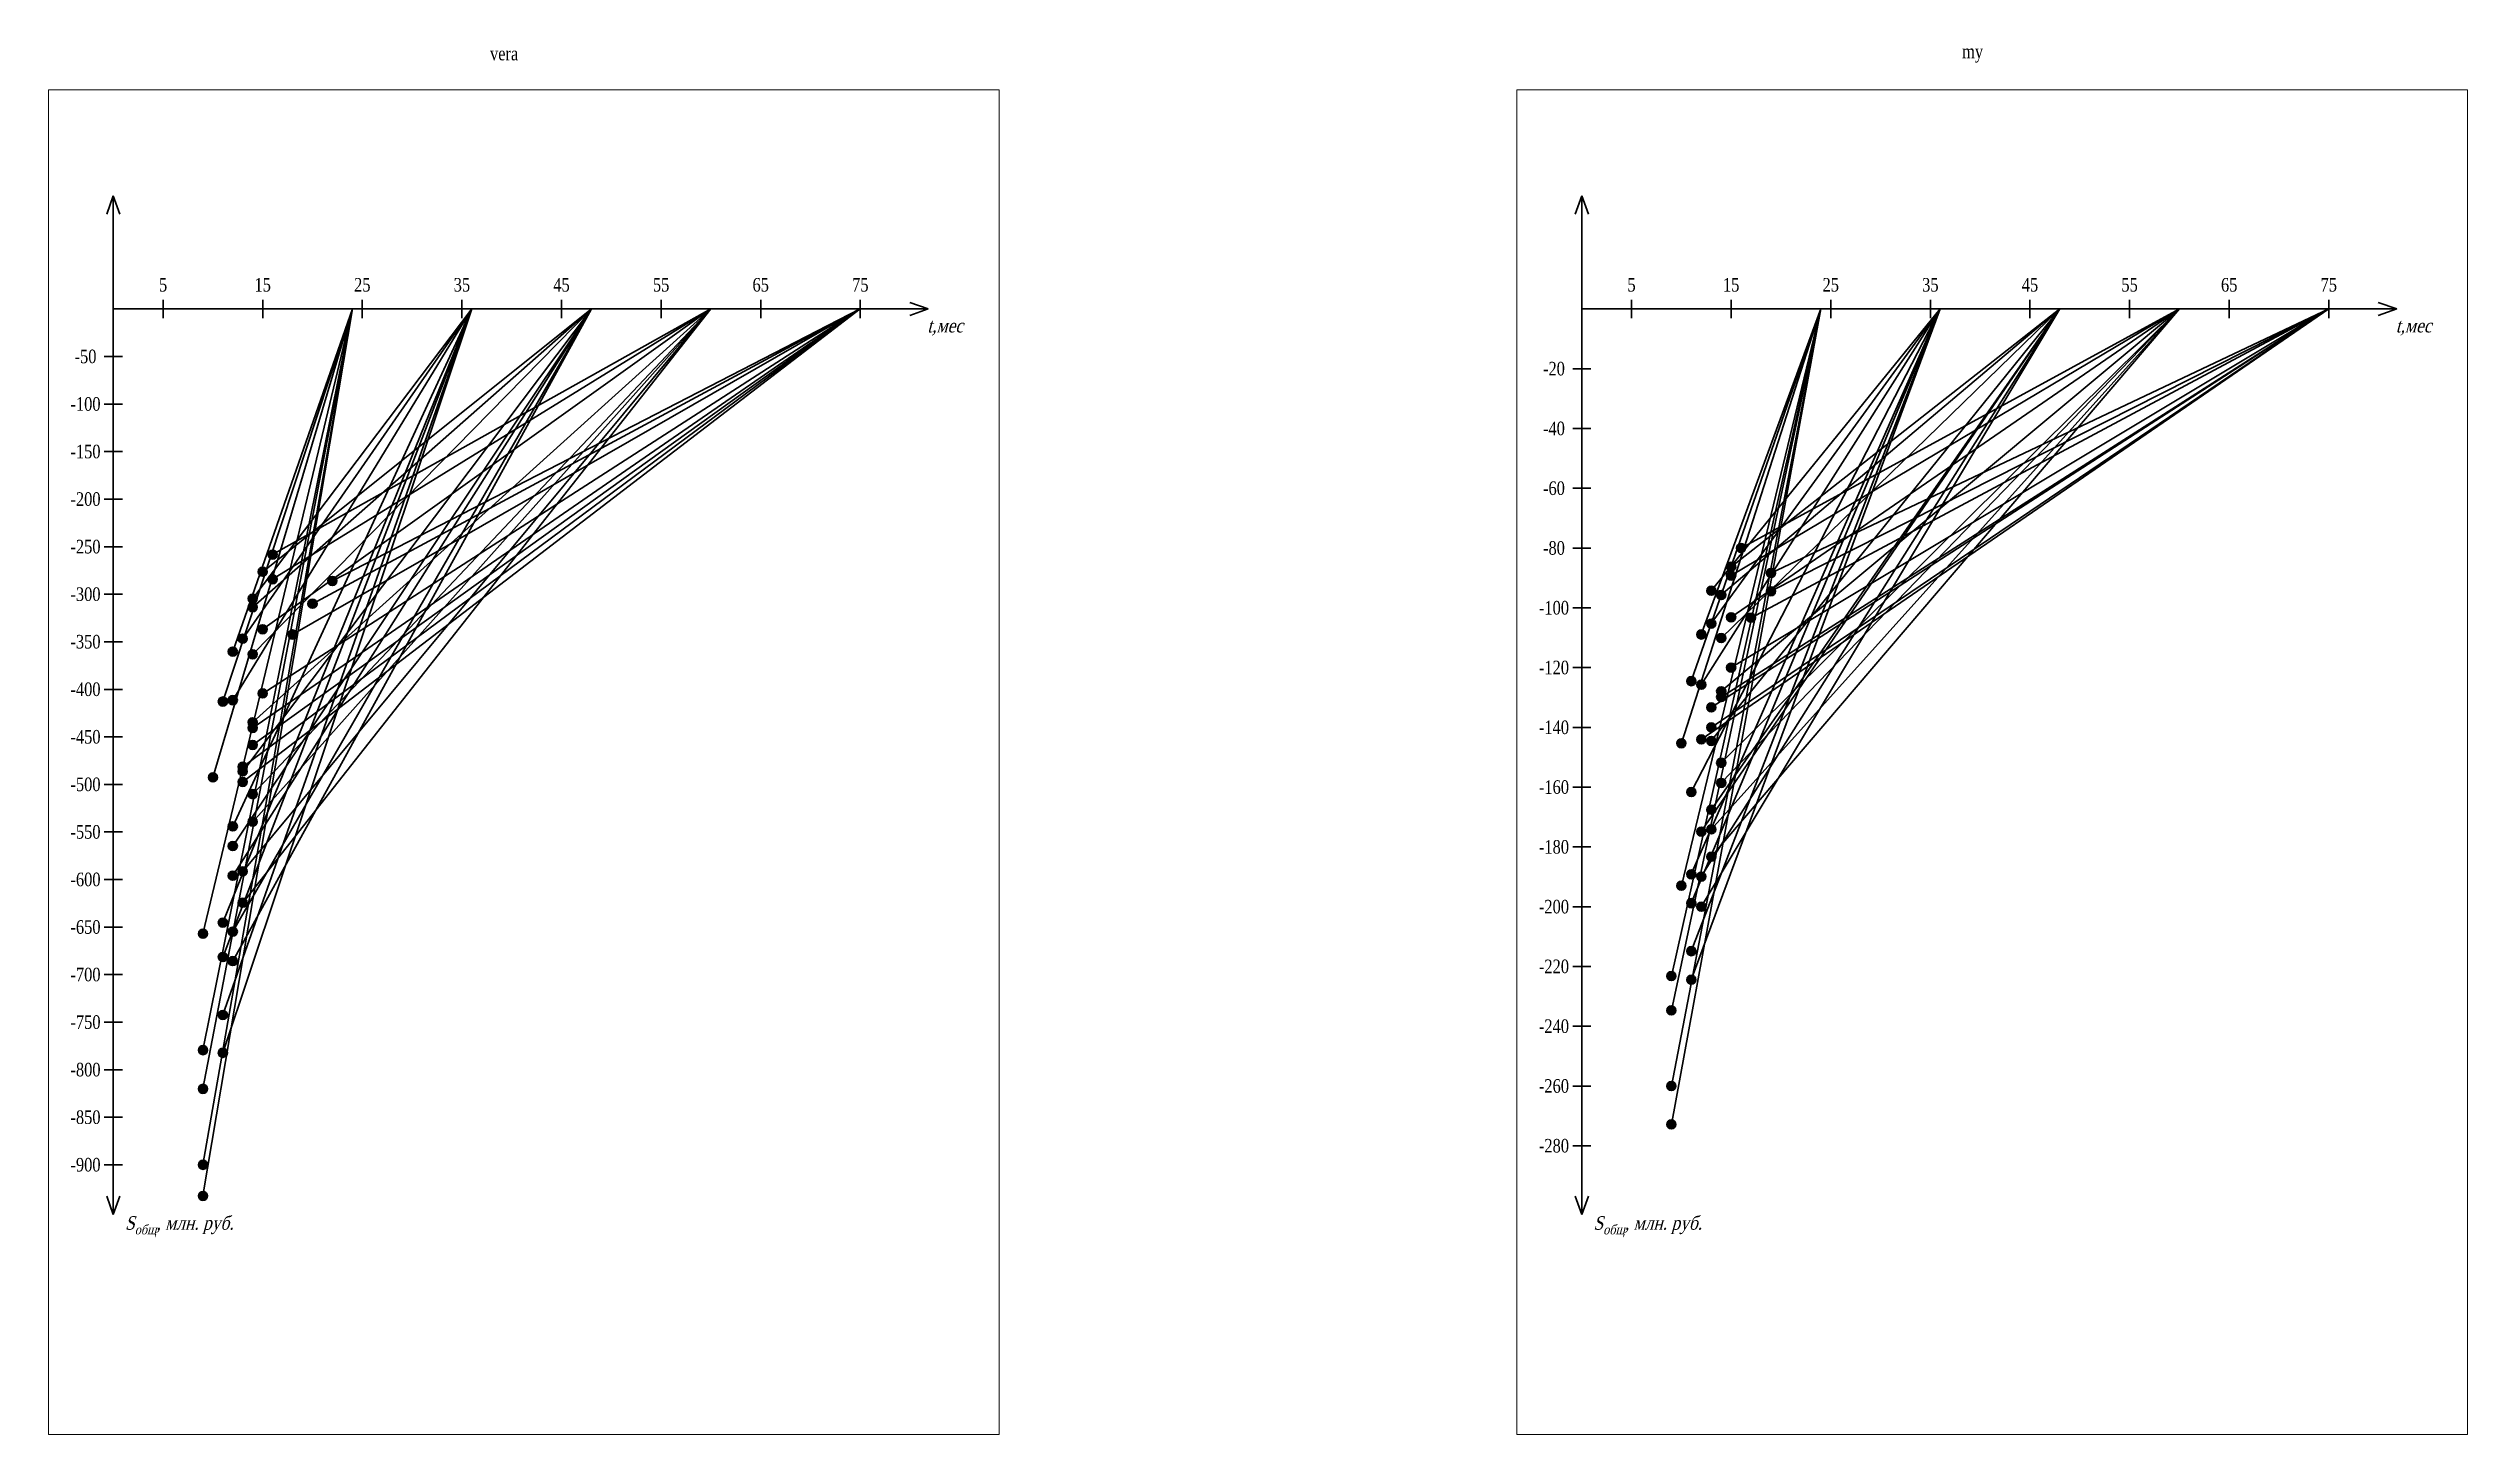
# Model space of a CAD drawing. Header units: millimetres. Extents: x -180 to 58926, y -10791 to 13515.
# Drawn here: x 12176 to 17520, y 3384 to 6445 of the extents above; entities that cross this region are included whole.
import ezdxf

# ---------------------------------------------------------------- set-up
doc = ezdxf.new("R2010")
doc.units = ezdxf.units.MM
for name, color, linetype, lineweight in [('basic', 95, 'Continuous', 30), ('text', 13, 'Continuous', 20), ('thin', 153, 'Continuous', 18)]:
    doc.layers.add(name, color=color, linetype=linetype, lineweight=lineweight)
doc.styles.add('GOST-2.304_Type-B_shrink', font='', dxfattribs={"width": 0.8})
doc.styles.add('Structures', font='isocpeur.ttf', dxfattribs={"width": 0.85, "oblique": 15})
doc.styles.get('GOST-2.304_Type-B_shrink').set_extended_font_data('GOST Common')

msp = doc.modelspace()

# ---------------------------------------------------------------- texts
at = {"layer": 'text', "char_height": 30, "attachment_point": 5, "style": 'GOST-2.304_Type-B_shrink'}
for s, insert in [('{\\fTimes New Roman|b0|i0|c0|p18;vera}', (13182.736, 6433.343)), ('{\\fTimes New Roman|b0|i0|c0|p18;my}', (16426.153, 6433.343)), ('{\\fTimes New Roman|b0|i0|c204|p18;5}', (12429.464, 5922.653)), ('{\\fTimes New Roman|b0|i0|c204|p18;15}', (12649.464, 5922.653)), ('{\\fTimes New Roman|b0|i0|c204|p18;25}', (12869.464, 5922.653)), ('{\\fTimes New Roman|b0|i0|c204|p18;35}', (13089.464, 5922.653)), ('{\\fTimes New Roman|b0|i0|c204|p18;45}', (13309.464, 5922.653)), ('{\\fTimes New Roman|b0|i0|c204|p18;55}', (13529.464, 5922.653)), ('{\\fTimes New Roman|b0|i0|c204|p18;65}', (13749.464, 5922.653)), ('{\\fTimes New Roman|b0|i0|c204|p18;75}', (13969.464, 5922.653)), ('{\\fTimes New Roman|b0|i0|c204|p18;5}', (15672.881, 5922.653)), ('{\\fTimes New Roman|b0|i0|c204|p18;15}', (15892.881, 5922.653)), ('{\\fTimes New Roman|b0|i0|c204|p18;25}', (16112.881, 5922.653)), ('{\\fTimes New Roman|b0|i0|c204|p18;35}', (16332.881, 5922.653)), ('{\\fTimes New Roman|b0|i0|c204|p18;45}', (16552.881, 5922.653)), ('{\\fTimes New Roman|b0|i0|c204|p18;55}', (16772.881, 5922.653)), ('{\\fTimes New Roman|b0|i0|c204|p18;65}', (16992.881, 5922.653)), ('{\\fTimes New Roman|b0|i0|c204|p18;75}', (17212.881, 5922.653)), ('{\\fTimes New Roman|b0|i0|c204|p18;-\\fTimes New Roman|b0|i0|c0|p18;5\\fTimes New Roman|b0|i0|c204|p18;0}', (12258.104, 5764.447)), ('{\\fTimes New Roman|b0|i0|c204|p18;-\\fTimes New Roman|b0|i0|c0|p18;2\\fTimes New Roman|b0|i0|c204|p18;0}', (15501.521, 5737.447)), ('{\\fTimes New Roman|b0|i0|c204|p18;-\\fTimes New Roman|b0|i0|c0|p18;10\\fTimes New Roman|b0|i0|c204|p18;0}', (12258.104, 5659.447)), ('{\\fTimes New Roman|b0|i0|c204|p18;-\\fTimes New Roman|b0|i0|c0|p18;4\\fTimes New Roman|b0|i0|c204|p18;0}', (15501.521, 5605.447)), ('{\\fTimes New Roman|b0|i0|c204|p18;-\\fTimes New Roman|b0|i0|c0|p18;15\\fTimes New Roman|b0|i0|c204|p18;0}', (12258.104, 5554.447)), ('{\\fTimes New Roman|b0|i0|c204|p18;-\\fTimes New Roman|b0|i0|c0|p18;20\\fTimes New Roman|b0|i0|c204|p18;0}', (12258.104, 5449.447)), ('{\\fTimes New Roman|b0|i0|c204|p18;-\\fTimes New Roman|b0|i0|c0|p18;6\\fTimes New Roman|b0|i0|c204|p18;0}', (15501.521, 5473.447)), ('{\\fTimes New Roman|b0|i0|c204|p18;-\\fTimes New Roman|b0|i0|c0|p18;25\\fTimes New Roman|b0|i0|c204|p18;0}', (12258.104, 5344.447)), ('{\\fTimes New Roman|b0|i0|c204|p18;-\\fTimes New Roman|b0|i0|c0|p18;8\\fTimes New Roman|b0|i0|c204|p18;0}', (15501.521, 5341.447)), ('{\\fTimes New Roman|b0|i0|c204|p18;-\\fTimes New Roman|b0|i0|c0|p18;30\\fTimes New Roman|b0|i0|c204|p18;0}', (12258.104, 5239.447)), ('{\\fTimes New Roman|b0|i0|c204|p18;-\\fTimes New Roman|b0|i0|c0|p18;10\\fTimes New Roman|b0|i0|c204|p18;0}', (15501.521, 5209.447)), ('{\\fTimes New Roman|b0|i0|c204|p18;-\\fTimes New Roman|b0|i0|c0|p18;35\\fTimes New Roman|b0|i0|c204|p18;0}', (12258.104, 5134.447)), ('{\\fTimes New Roman|b0|i0|c204|p18;-\\fTimes New Roman|b0|i0|c0|p18;12\\fTimes New Roman|b0|i0|c204|p18;0}', (15501.521, 5077.447)), ('{\\fTimes New Roman|b0|i0|c204|p18;-\\fTimes New Roman|b0|i0|c0|p18;40\\fTimes New Roman|b0|i0|c204|p18;0}', (12258.104, 5029.447)), ('{\\fTimes New Roman|b0|i0|c204|p18;-\\fTimes New Roman|b0|i0|c0|p18;45\\fTimes New Roman|b0|i0|c204|p18;0}', (12258.104, 4924.447)), ('{\\fTimes New Roman|b0|i0|c204|p18;-\\fTimes New Roman|b0|i0|c0|p18;14\\fTimes New Roman|b0|i0|c204|p18;0}', (15501.521, 4945.447)), ('{\\fTimes New Roman|b0|i0|c204|p18;-\\fTimes New Roman|b0|i0|c0|p18;50\\fTimes New Roman|b0|i0|c204|p18;0}', (12258.104, 4819.447)), ('{\\fTimes New Roman|b0|i0|c204|p18;-\\fTimes New Roman|b0|i0|c0|p18;16\\fTimes New Roman|b0|i0|c204|p18;0}', (15501.521, 4813.447)), ('{\\fTimes New Roman|b0|i0|c204|p18;-\\fTimes New Roman|b0|i0|c0|p18;55\\fTimes New Roman|b0|i0|c204|p18;0}', (12258.104, 4714.447)), ('{\\fTimes New Roman|b0|i0|c204|p18;-\\fTimes New Roman|b0|i0|c0|p18;18\\fTimes New Roman|b0|i0|c204|p18;0}', (15501.521, 4681.447)), ('{\\fTimes New Roman|b0|i0|c204|p18;-\\fTimes New Roman|b0|i0|c0|p18;60\\fTimes New Roman|b0|i0|c204|p18;0}', (12258.104, 4609.447)), ('{\\fTimes New Roman|b0|i0|c204|p18;-\\fTimes New Roman|b0|i0|c0|p18;20\\fTimes New Roman|b0|i0|c204|p18;0}', (15501.521, 4549.447)), ('{\\fTimes New Roman|b0|i0|c204|p18;-\\fTimes New Roman|b0|i0|c0|p18;65\\fTimes New Roman|b0|i0|c204|p18;0}', (12258.104, 4504.447)), ('{\\fTimes New Roman|b0|i0|c204|p18;-\\fTimes New Roman|b0|i0|c0|p18;70\\fTimes New Roman|b0|i0|c204|p18;0}', (12258.104, 4399.447)), ('{\\fTimes New Roman|b0|i0|c204|p18;-\\fTimes New Roman|b0|i0|c0|p18;22\\fTimes New Roman|b0|i0|c204|p18;0}', (15501.521, 4417.447)), ('{\\fTimes New Roman|b0|i0|c204|p18;-\\fTimes New Roman|b0|i0|c0|p18;75\\fTimes New Roman|b0|i0|c204|p18;0}', (12258.104, 4294.447)), ('{\\fTimes New Roman|b0|i0|c204|p18;-\\fTimes New Roman|b0|i0|c0|p18;24\\fTimes New Roman|b0|i0|c204|p18;0}', (15501.521, 4285.447)), ('{\\fTimes New Roman|b0|i0|c204|p18;-\\fTimes New Roman|b0|i0|c0|p18;80\\fTimes New Roman|b0|i0|c204|p18;0}', (12258.104, 4189.447)), ('{\\fTimes New Roman|b0|i0|c204|p18;-\\fTimes New Roman|b0|i0|c0|p18;26\\fTimes New Roman|b0|i0|c204|p18;0}', (15501.521, 4153.447)), ('{\\fTimes New Roman|b0|i0|c204|p18;-\\fTimes New Roman|b0|i0|c0|p18;85\\fTimes New Roman|b0|i0|c204|p18;0}', (12258.104, 4084.447)), ('{\\fTimes New Roman|b0|i0|c204|p18;-\\fTimes New Roman|b0|i0|c0|p18;28\\fTimes New Roman|b0|i0|c204|p18;0}', (15501.521, 4021.447)), ('{\\fTimes New Roman|b0|i0|c204|p18;-\\fTimes New Roman|b0|i0|c0|p18;90\\fTimes New Roman|b0|i0|c204|p18;0}', (12258.104, 3979.447))]:
    msp.add_mtext_dynamic_manual_height_columns(s, width=30, gutter_width=125, heights=[0], dxfattribs=dict(at, insert=insert))
at = {"layer": 'text', "char_height": 30, "attachment_point": 5, "style": 'Structures'}
for s, insert, width in [('{\\fTimes New Roman|b0|i0|c0|p18;t,\\fTimes New Roman|b0|i0|c204|p18;мес}', (14156.848, 5829.112), 118.5502), ('{\\fTimes New Roman|b0|i0|c0|p18;t,\\fTimes New Roman|b0|i0|c204|p18;мес}', (17400.265, 5829.112), 118.5502), ('\\A1;{\\fTimes New Roman|b0|i0|c0|p18;S\\fTimes New Roman|b0|i0|c204|p18;\\H0.7x;\\S^ общ;\\fTimes New Roman|b0|i0|c0|p18;\\H1.42857x;,\\fTimes New Roman|b0|i0|c204|p18; млн. руб.}', (12465.307, 3845.982), 265.29858), ('\\A1;{\\fTimes New Roman|b0|i0|c0|p18;S\\fTimes New Roman|b0|i0|c204|p18;\\H0.7x;\\S^ общ;\\fTimes New Roman|b0|i0|c0|p18;\\H1.42857x;,\\fTimes New Roman|b0|i0|c204|p18; млн. руб.}', (15708.724, 3845.982), 265.29858)]:
    msp.add_mtext(s, dxfattribs=dict(at, insert=insert, width=width))

# ---------------------------------------------------------------- hatches: boundary and pattern name
at = {"layer": 'basic'}
h = msp.add_hatch(color=256, dxfattribs=at)
h.dxf.hatch_style = 1
h.paths.add_polyline_path([(15904.881, 5341.447, 1), (15924.881, 5341.447, 1)])
h = msp.add_hatch(color=256, dxfattribs=at)
h.dxf.hatch_style = 1
h.paths.add_polyline_path([(12639.464, 5289.239, 1), (12659.464, 5289.239, 1)])
h = msp.add_hatch(color=256, dxfattribs=at)
h.dxf.hatch_style = 1
h.paths.add_polyline_path([(12661.464, 5326.949, 1), (12681.464, 5326.949, 1)])
h = msp.add_hatch(color=256, dxfattribs=at)
h.dxf.hatch_style = 1
h.paths.add_polyline_path([(15882.881, 5300.339, 1), (15902.881, 5300.339, 1)])
h = msp.add_hatch(color=256, dxfattribs=at)
h.dxf.hatch_style = 1
h.paths.add_polyline_path([(15882.881, 5280.751, 1), (15902.881, 5280.751, 1)])
h = msp.add_hatch(color=256, dxfattribs=at)
h.dxf.hatch_style = 1
h.paths.add_polyline_path([(15970.881, 5286.339, 1), (15990.881, 5286.339, 1)])
h = msp.add_hatch(color=256, dxfattribs=at)
h.dxf.hatch_style = 1
h.paths.add_polyline_path([(12617.464, 5229.755, 1), (12637.464, 5229.755, 1)])
h = msp.add_hatch(color=256, dxfattribs=at)
h.dxf.hatch_style = 1
h.paths.add_polyline_path([(12661.464, 5272.645, 1), (12681.464, 5272.645, 1)])
h = msp.add_hatch(color=256, dxfattribs=at)
h.dxf.hatch_style = 1
h.paths.add_polyline_path([(12793.464, 5268.765, 1), (12813.464, 5268.765, 1)])
h = msp.add_hatch(color=256, dxfattribs=at)
h.dxf.hatch_style = 1
h.paths.add_polyline_path([(15838.881, 5247.303, 1), (15858.881, 5247.303, 1)])
h = msp.add_hatch(color=256, dxfattribs=at)
h.dxf.hatch_style = 1
h.paths.add_polyline_path([(15860.881, 5237.842, 1), (15880.881, 5237.842, 1)])
h = msp.add_hatch(color=256, dxfattribs=at)
h.dxf.hatch_style = 1
h.paths.add_polyline_path([(15970.881, 5246.092, 1), (15990.881, 5246.092, 1)])
h = msp.add_hatch(color=256, dxfattribs=at)
h.dxf.hatch_style = 1
h.paths.add_polyline_path([(12617.464, 5210.927, 1), (12637.464, 5210.927, 1)])
h = msp.add_hatch(color=256, dxfattribs=at)
h.dxf.hatch_style = 1
h.paths.add_polyline_path([(12749.464, 5218.521, 1), (12769.464, 5218.521, 1)])
h = msp.add_hatch(color=256, dxfattribs=at)
h.dxf.hatch_style = 1
h.paths.add_polyline_path([(15838.881, 5174.565, 1), (15858.881, 5174.565, 1)])
h = msp.add_hatch(color=256, dxfattribs=at)
h.dxf.hatch_style = 1
h.paths.add_polyline_path([(15882.881, 5188.511, 1), (15902.881, 5188.511, 1)])
h = msp.add_hatch(color=256, dxfattribs=at)
h.dxf.hatch_style = 1
h.paths.add_polyline_path([(15926.881, 5187.644, 1), (15946.881, 5187.644, 1)])
h = msp.add_hatch(color=256, dxfattribs=at)
h.dxf.hatch_style = 1
h.paths.add_polyline_path([(12595.464, 5141.305, 1), (12615.464, 5141.305, 1)])
h = msp.add_hatch(color=256, dxfattribs=at)
h.dxf.hatch_style = 1
h.paths.add_polyline_path([(12639.464, 5162.256, 1), (12659.464, 5162.256, 1)])
h = msp.add_hatch(color=256, dxfattribs=at)
h.dxf.hatch_style = 1
h.paths.add_polyline_path([(12705.464, 5150.518, 1), (12725.464, 5150.518, 1)])
h = msp.add_hatch(color=256, dxfattribs=at)
h.dxf.hatch_style = 1
h.paths.add_polyline_path([(15816.881, 5150.582, 1), (15836.881, 5150.582, 1)])
h = msp.add_hatch(color=256, dxfattribs=at)
h.dxf.hatch_style = 1
h.paths.add_polyline_path([(15860.881, 5142.65, 1), (15880.881, 5142.65, 1)])
h = msp.add_hatch(color=256, dxfattribs=at)
h.dxf.hatch_style = 1
h.paths.add_polyline_path([(12573.464, 5112.852, 1), (12593.464, 5112.852, 1)])
h = msp.add_hatch(color=256, dxfattribs=at)
h.dxf.hatch_style = 1
h.paths.add_polyline_path([(12617.464, 5106.831, 1), (12637.464, 5106.831, 1)])
h = msp.add_hatch(color=256, dxfattribs=at)
h.dxf.hatch_style = 1
h.paths.add_polyline_path([(15882.881, 5077.447, 1), (15902.881, 5077.447, 1)])
h = msp.add_hatch(color=256, dxfattribs=at)
h.dxf.hatch_style = 1
h.paths.add_polyline_path([(12639.464, 5020.381, 1), (12659.464, 5020.381, 1)])
h = msp.add_hatch(color=256, dxfattribs=at)
h.dxf.hatch_style = 1
h.paths.add_polyline_path([(15794.881, 5047.545, 1), (15814.881, 5047.545, 1)])
h = msp.add_hatch(color=256, dxfattribs=at)
h.dxf.hatch_style = 1
h.paths.add_polyline_path([(15816.881, 5039.65, 1), (15836.881, 5039.65, 1)])
h = msp.add_hatch(color=256, dxfattribs=at)
h.dxf.hatch_style = 1
h.paths.add_polyline_path([(15860.881, 5025.174, 1), (15880.881, 5025.174, 1)])
h = msp.add_hatch(color=256, dxfattribs=at)
h.dxf.hatch_style = 1
h.paths.add_polyline_path([(12551.464, 5002.556, 1), (12571.464, 5002.556, 1)])
h = msp.add_hatch(color=256, dxfattribs=at)
h.dxf.hatch_style = 1
h.paths.add_polyline_path([(12573.464, 5005.551, 1), (12593.464, 5005.551, 1)])
h = msp.add_hatch(color=256, dxfattribs=at)
h.dxf.hatch_style = 1
h.paths.add_polyline_path([(15838.881, 4989.495, 1), (15858.881, 4989.495, 1)])
h = msp.add_hatch(color=256, dxfattribs=at)
h.dxf.hatch_style = 1
h.paths.add_polyline_path([(15860.881, 5012.369, 1), (15880.881, 5012.369, 1)])
h = msp.add_hatch(color=256, dxfattribs=at)
h.dxf.hatch_style = 1
h.paths.add_polyline_path([(12617.464, 4956.71, 1), (12637.464, 4956.71, 1)])
h = msp.add_hatch(color=256, dxfattribs=at)
h.dxf.hatch_style = 1
h.paths.add_polyline_path([(12617.464, 4944.257, 1), (12637.464, 4944.257, 1)])
h = msp.add_hatch(color=256, dxfattribs=at)
h.dxf.hatch_style = 1
h.paths.add_polyline_path([(12617.464, 4906.619, 1), (12637.464, 4906.619, 1)])
h = msp.add_hatch(color=256, dxfattribs=at)
h.dxf.hatch_style = 1
h.paths.add_polyline_path([(15772.881, 4910.477, 1), (15792.881, 4910.477, 1)])
h = msp.add_hatch(color=256, dxfattribs=at)
h.dxf.hatch_style = 1
h.paths.add_polyline_path([(15816.881, 4918.898, 1), (15836.881, 4918.898, 1)])
h = msp.add_hatch(color=256, dxfattribs=at)
h.dxf.hatch_style = 1
h.paths.add_polyline_path([(15838.881, 4945.447, 1), (15858.881, 4945.447, 1)])
h = msp.add_hatch(color=256, dxfattribs=at)
h.dxf.hatch_style = 1
h.paths.add_polyline_path([(15838.881, 4915.593, 1), (15858.881, 4915.593, 1)])
h = msp.add_hatch(color=256, dxfattribs=at)
h.dxf.hatch_style = 1
h.paths.add_polyline_path([(12595.464, 4858.35, 1), (12615.464, 4858.35, 1)])
h = msp.add_hatch(color=256, dxfattribs=at)
h.dxf.hatch_style = 1
h.paths.add_polyline_path([(15860.881, 4867.183, 1), (15880.881, 4867.183, 1)])
h = msp.add_hatch(color=256, dxfattribs=at)
h.dxf.hatch_style = 1
h.paths.add_polyline_path([(12529.464, 4834.986, 1), (12549.464, 4834.986, 1)])
h = msp.add_hatch(color=256, dxfattribs=at)
h.dxf.hatch_style = 1
h.paths.add_polyline_path([(12595.464, 4848.35, 1), (12615.464, 4848.35, 1)])
h = msp.add_hatch(color=256, dxfattribs=at)
h.dxf.hatch_style = 1
h.paths.add_polyline_path([(12595.464, 4824.972, 1), (12615.464, 4824.972, 1)])
h = msp.add_hatch(color=256, dxfattribs=at)
h.dxf.hatch_style = 1
h.paths.add_polyline_path([(15794.881, 4802.587, 1), (15814.881, 4802.587, 1)])
h = msp.add_hatch(color=256, dxfattribs=at)
h.dxf.hatch_style = 1
h.paths.add_polyline_path([(15860.881, 4822.933, 1), (15880.881, 4822.933, 1)])
h = msp.add_hatch(color=256, dxfattribs=at)
h.dxf.hatch_style = 1
h.paths.add_polyline_path([(12617.464, 4798.028, 1), (12637.464, 4798.028, 1)])
h = msp.add_hatch(color=256, dxfattribs=at)
h.dxf.hatch_style = 1
h.paths.add_polyline_path([(15838.881, 4763.508, 1), (15858.881, 4763.508, 1)])
h = msp.add_hatch(color=256, dxfattribs=at)
h.dxf.hatch_style = 1
h.paths.add_polyline_path([(12573.464, 4726.887, 1), (12593.464, 4726.887, 1)])
h = msp.add_hatch(color=256, dxfattribs=at)
h.dxf.hatch_style = 1
h.paths.add_polyline_path([(12617.464, 4737.1, 1), (12637.464, 4737.1, 1)])
h = msp.add_hatch(color=256, dxfattribs=at)
h.dxf.hatch_style = 1
h.paths.add_polyline_path([(15816.881, 4715.25, 1), (15836.881, 4715.25, 1)])
h = msp.add_hatch(color=256, dxfattribs=at)
h.dxf.hatch_style = 1
h.paths.add_polyline_path([(15838.881, 4720.051, 1), (15858.881, 4720.051, 1)])
h = msp.add_hatch(color=256, dxfattribs=at)
h.dxf.hatch_style = 1
h.paths.add_polyline_path([(12573.464, 4683.386, 1), (12593.464, 4683.386, 1)])
h = msp.add_hatch(color=256, dxfattribs=at)
h.dxf.hatch_style = 1
h.paths.add_polyline_path([(15838.881, 4659.7, 1), (15858.881, 4659.7, 1)])
h = msp.add_hatch(color=256, dxfattribs=at)
h.dxf.hatch_style = 1
h.paths.add_polyline_path([(12573.464, 4617.854, 1), (12593.464, 4617.854, 1)])
h = msp.add_hatch(color=256, dxfattribs=at)
h.dxf.hatch_style = 1
h.paths.add_polyline_path([(12595.464, 4627.37, 1), (12615.464, 4627.37, 1)])
h = msp.add_hatch(color=256, dxfattribs=at)
h.dxf.hatch_style = 1
h.paths.add_polyline_path([(15772.881, 4595.909, 1), (15792.881, 4595.909, 1)])
h = msp.add_hatch(color=256, dxfattribs=at)
h.dxf.hatch_style = 1
h.paths.add_polyline_path([(15794.881, 4620.966, 1), (15814.881, 4620.966, 1)])
h = msp.add_hatch(color=256, dxfattribs=at)
h.dxf.hatch_style = 1
h.paths.add_polyline_path([(15816.881, 4616.054, 1), (15836.881, 4616.054, 1)])
h = msp.add_hatch(color=256, dxfattribs=at)
h.dxf.hatch_style = 1
h.paths.add_polyline_path([(12595.464, 4558.303, 1), (12615.464, 4558.303, 1)])
h = msp.add_hatch(color=256, dxfattribs=at)
h.dxf.hatch_style = 1
h.paths.add_polyline_path([(15794.881, 4557.269, 1), (15814.881, 4557.269, 1)])
h = msp.add_hatch(color=256, dxfattribs=at)
h.dxf.hatch_style = 1
h.paths.add_polyline_path([(15816.881, 4549.447, 1), (15836.881, 4549.447, 1)])
h = msp.add_hatch(color=256, dxfattribs=at)
h.dxf.hatch_style = 1
h.paths.add_polyline_path([(12507.464, 4489.731, 1), (12527.464, 4489.731, 1)])
h = msp.add_hatch(color=256, dxfattribs=at)
h.dxf.hatch_style = 1
h.paths.add_polyline_path([(12551.464, 4514.418, 1), (12571.464, 4514.418, 1)])
h = msp.add_hatch(color=256, dxfattribs=at)
h.dxf.hatch_style = 1
h.paths.add_polyline_path([(12573.464, 4494.6, 1), (12593.464, 4494.6, 1)])
h = msp.add_hatch(color=256, dxfattribs=at)
h.dxf.hatch_style = 1
h.paths.add_polyline_path([(12551.464, 4438.37, 1), (12571.464, 4438.37, 1)])
h = msp.add_hatch(color=256, dxfattribs=at)
h.dxf.hatch_style = 1
h.paths.add_polyline_path([(12573.464, 4429.256, 1), (12593.464, 4429.256, 1)])
h = msp.add_hatch(color=256, dxfattribs=at)
h.dxf.hatch_style = 1
h.paths.add_polyline_path([(15794.881, 4451.296, 1), (15814.881, 4451.296, 1)])
h = msp.add_hatch(color=256, dxfattribs=at)
h.dxf.hatch_style = 1
h.paths.add_polyline_path([(15750.881, 4396.334, 1), (15770.881, 4396.334, 1)])
h = msp.add_hatch(color=256, dxfattribs=at)
h.dxf.hatch_style = 1
h.paths.add_polyline_path([(15794.881, 4388.213, 1), (15814.881, 4388.213, 1)])
h = msp.add_hatch(color=256, dxfattribs=at)
h.dxf.hatch_style = 1
h.paths.add_polyline_path([(15750.881, 4320.471, 1), (15770.881, 4320.471, 1)])
h = msp.add_hatch(color=256, dxfattribs=at)
h.dxf.hatch_style = 1
h.paths.add_polyline_path([(12551.464, 4310.518, 1), (12571.464, 4310.518, 1)])
h = msp.add_hatch(color=256, dxfattribs=at)
h.dxf.hatch_style = 1
h.paths.add_polyline_path([(12507.464, 4232.68, 1), (12527.464, 4232.68, 1)])
h = msp.add_hatch(color=256, dxfattribs=at)
h.dxf.hatch_style = 1
h.paths.add_polyline_path([(12551.464, 4226.818, 1), (12571.464, 4226.818, 1)])
h = msp.add_hatch(color=256, dxfattribs=at)
h.dxf.hatch_style = 1
h.paths.add_polyline_path([(12507.464, 4147.215, 1), (12527.464, 4147.215, 1)])
h = msp.add_hatch(color=256, dxfattribs=at)
h.dxf.hatch_style = 1
h.paths.add_polyline_path([(15750.881, 4153.447, 1), (15770.881, 4153.447, 1)])
h = msp.add_hatch(color=256, dxfattribs=at)
h.dxf.hatch_style = 1
h.paths.add_polyline_path([(15750.881, 4068.594, 1), (15770.881, 4068.594, 1)])
h = msp.add_hatch(color=256, dxfattribs=at)
h.dxf.hatch_style = 1
h.paths.add_polyline_path([(12507.464, 3979.447, 1), (12527.464, 3979.447, 1)])
h = msp.add_hatch(color=256, dxfattribs=at)
h.dxf.hatch_style = 1
h.paths.add_polyline_path([(12507.464, 3910.865, 1), (12527.464, 3910.865, 1)])

# ---------------------------------------------------------------- linework, layer by layer
for p, q in [((12319.464, 6119.447), (12304.876, 6078.843)), ((12319.464, 5869.447), (12319.464, 6119.447)), ((12319.464, 6119.447), (12334.051, 6078.843)), ((15562.881, 6119.447), (15548.293, 6078.843)), ((15562.881, 5869.447), (15562.881, 6119.447)), ((15562.881, 6119.447), (15577.468, 6078.843)), ((12429.464, 5849.447), (12429.464, 5889.447)), ((12649.464, 5849.447), (12649.464, 5889.447)), ((12869.464, 5849.447), (12869.464, 5889.447)), ((13089.464, 5849.447), (13089.464, 5889.447)), ((13309.464, 5849.447), (13309.464, 5889.447)), ((13529.464, 5849.447), (13529.464, 5889.447)), ((13749.464, 5849.447), (13749.464, 5889.447)), ((13969.464, 5849.447), (13969.464, 5889.447)), ((14119.464, 5869.447), (14078.86, 5884.034)), ((15672.881, 5849.447), (15672.881, 5889.447)), ((15892.881, 5849.447), (15892.881, 5889.447)), ((16112.881, 5849.447), (16112.881, 5889.447)), ((16332.881, 5849.447), (16332.881, 5889.447)), ((16552.881, 5849.447), (16552.881, 5889.447)), ((16772.881, 5849.447), (16772.881, 5889.447)), ((16992.881, 5849.447), (16992.881, 5889.447)), ((17212.881, 5849.447), (17212.881, 5889.447)), ((17362.881, 5869.447), (17322.277, 5884.034)), ((12319.464, 5869.447), (14119.464, 5869.447)), ((12319.464, 5869.447), (12319.464, 3869.447)), ((12517.464, 4489.731), (12847.464, 5869.447)), ((12847.464, 5869.447), (12517.464, 4232.68)), ((12517.464, 4147.215), (12847.464, 5869.447)), ((12847.464, 5869.447), (12517.464, 3979.447)), ((12517.464, 3910.865), (12847.464, 5869.447)), ((12847.464, 5869.447), (12539.464, 4834.986)), ((12561.464, 5002.556), (12847.464, 5869.447)), ((13111.464, 5869.447), (12561.464, 4514.418)), ((12561.464, 4438.37), (13111.464, 5869.447)), ((13111.464, 5869.447), (12561.464, 4310.518)), ((12561.464, 4226.818), (13111.464, 5869.447)), ((12583.464, 5112.852), (12847.464, 5869.447)), ((13111.464, 5869.447), (12583.464, 5005.551)), ((12583.464, 4726.887), (13111.464, 5869.447)), ((12583.464, 4617.854), (13375.464, 5869.447)), ((12583.464, 4683.386), (13375.464, 5869.447)), ((12583.464, 4494.6), (13375.464, 5869.447)), ((12583.464, 4429.256), (13375.464, 5869.447)), ((12605.464, 4858.35), (13969.464, 5869.447)), ((13969.464, 5869.447), (12605.464, 4824.972)), ((12605.464, 5141.305), (13111.464, 5869.447)), ((13375.464, 5869.447), (12605.464, 4848.35)), ((12605.464, 4627.37), (13639.464, 5869.447)), ((12605.464, 4558.303), (13639.464, 5869.447)), ((12627.464, 4944.257), (13969.464, 5869.447)), ((13969.464, 5869.447), (12627.464, 4906.619)), ((13111.464, 5869.447), (12627.464, 5229.755)), ((12627.464, 5106.831), (13375.464, 5869.447)), ((12627.464, 5210.927), (13375.464, 5869.447)), ((12627.464, 4956.71), (13639.464, 5869.447)), ((12627.464, 4737.1), (13639.464, 5869.447)), ((12627.464, 4798.028), (13639.464, 5869.447)), ((13969.464, 5869.447), (12649.464, 5020.381)), ((12649.464, 5289.239), (13375.464, 5869.447)), ((12649.464, 5162.256), (13639.464, 5869.447)), ((12671.464, 5272.645), (13639.464, 5869.447)), ((12671.464, 5326.949), (13639.464, 5869.447)), ((12715.464, 5150.518), (13969.464, 5869.447)), ((13969.464, 5869.447), (12759.464, 5218.521)), ((12803.464, 5268.765), (13969.464, 5869.447)), ((14119.464, 5869.447), (14078.86, 5854.859)), ((15562.881, 5869.447), (17362.881, 5869.447)), ((15562.881, 5869.447), (15562.881, 3869.447)), ((15760.881, 4153.447), (16090.881, 5869.447)), ((15760.881, 4396.334), (16090.881, 5869.447)), ((16090.881, 5869.447), (15760.881, 4320.471)), ((15760.881, 4068.594), (16090.881, 5869.447)), ((16090.881, 5869.447), (15782.881, 4595.909)), ((16090.881, 5869.447), (15782.881, 4910.477)), ((15804.881, 5047.545), (16090.881, 5869.447)), ((15804.881, 4802.587), (16354.881, 5869.447)), ((15804.881, 4620.966), (16354.881, 5869.447)), ((16354.881, 5869.447), (15804.881, 4557.269)), ((15804.881, 4451.296), (16354.881, 5869.447)), ((16354.881, 5869.447), (15804.881, 4388.213)), ((17212.881, 5869.447), (15826.881, 4918.898)), ((16090.881, 5869.447), (15826.881, 5150.582)), ((15826.881, 5039.65), (16354.881, 5869.447)), ((15826.881, 4715.25), (16618.881, 5869.447)), ((15826.881, 4616.054), (16618.881, 5869.447)), ((15826.881, 4549.447), (16618.881, 5869.447)), ((17212.881, 5869.447), (15848.881, 4989.495)), ((15848.881, 4945.447), (17212.881, 5869.447)), ((15848.881, 5174.565), (16354.881, 5869.447)), ((15848.881, 5247.303), (16354.881, 5869.447)), ((15848.881, 4915.593), (16618.881, 5869.447)), ((15848.881, 4763.508), (16618.881, 5869.447)), ((15848.881, 4720.051), (16882.881, 5869.447)), ((15848.881, 4659.7), (16882.881, 5869.447)), ((15870.881, 5012.369), (17212.881, 5869.447)), ((15870.881, 5142.65), (16618.881, 5869.447)), ((15870.881, 5237.842), (16618.881, 5869.447)), ((15870.881, 5025.174), (16882.881, 5869.447)), ((15870.881, 4822.933), (16882.881, 5869.447)), ((15870.881, 4867.183), (16882.881, 5869.447)), ((17212.881, 5869.447), (15892.881, 5077.447)), ((15892.881, 5300.339), (16618.881, 5869.447)), ((15892.881, 5188.511), (16882.881, 5869.447)), ((15892.881, 5280.751), (16882.881, 5869.447)), ((15914.881, 5341.447), (16882.881, 5869.447)), ((15936.881, 5187.644), (17212.881, 5869.447)), ((15980.881, 5286.339), (17212.881, 5869.447)), ((17212.881, 5869.447), (15980.881, 5246.092)), ((17362.881, 5869.447), (17322.277, 5854.859)), ((12299.464, 5764.447), (12339.464, 5764.447)), ((15542.881, 5737.447), (15582.881, 5737.447)), ((12299.464, 5659.447), (12339.464, 5659.447)), ((15542.881, 5605.447), (15582.881, 5605.447)), ((12299.464, 5554.447), (12339.464, 5554.447)), ((15542.881, 5473.447), (15582.881, 5473.447)), ((12299.464, 5449.447), (12339.464, 5449.447)), ((12299.464, 5344.447), (12339.464, 5344.447)), ((15542.881, 5341.447), (15582.881, 5341.447)), ((12299.464, 5239.447), (12339.464, 5239.447)), ((15542.881, 5209.447), (15582.881, 5209.447)), ((12299.464, 5134.447), (12339.464, 5134.447)), ((15542.881, 5077.447), (15582.881, 5077.447)), ((12299.464, 5029.447), (12339.464, 5029.447)), ((12299.464, 4924.447), (12339.464, 4924.447)), ((15542.881, 4945.447), (15582.881, 4945.447)), ((12299.464, 4819.447), (12339.464, 4819.447)), ((15542.881, 4813.447), (15582.881, 4813.447)), ((12299.464, 4714.447), (12339.464, 4714.447)), ((15542.881, 4681.447), (15582.881, 4681.447)), ((12299.464, 4609.447), (12339.464, 4609.447)), ((15542.881, 4549.447), (15582.881, 4549.447)), ((12299.464, 4504.447), (12339.464, 4504.447)), ((12299.464, 4399.447), (12339.464, 4399.447)), ((15542.881, 4417.447), (15582.881, 4417.447)), ((12299.464, 4294.447), (12339.464, 4294.447)), ((15542.881, 4285.447), (15582.881, 4285.447)), ((12299.464, 4189.447), (12339.464, 4189.447)), ((15542.881, 4153.447), (15582.881, 4153.447)), ((12299.464, 4084.447), (12339.464, 4084.447)), ((15542.881, 4021.447), (15582.881, 4021.447)), ((12299.464, 3979.447), (12339.464, 3979.447)), ((12319.464, 3869.447), (12304.876, 3910.051)), ((12319.464, 3869.447), (12334.051, 3910.051)), ((15562.881, 3869.447), (15548.293, 3910.051)), ((15562.881, 3869.447), (15577.468, 3910.051))]:
    msp.add_line(p, q, dxfattribs=at)
for centre in [(15914.881, 5341.447), (12649.464, 5289.239), (12671.464, 5326.949), (15892.881, 5300.339), (15892.881, 5280.751), (15980.881, 5286.339), (12627.464, 5229.755), (12671.464, 5272.645), (12803.464, 5268.765), (15848.881, 5247.303), (15870.881, 5237.842), (15980.881, 5246.092), (12627.464, 5210.927), (12759.464, 5218.521), (15848.881, 5174.565), (15892.881, 5188.511), (15936.881, 5187.644), (12605.464, 5141.305), (12649.464, 5162.256), (12715.464, 5150.518), (15826.881, 5150.582), (15870.881, 5142.65), (12583.464, 5112.852), (12627.464, 5106.831), (15892.881, 5077.447), (12649.464, 5020.381), (15804.881, 5047.545), (15826.881, 5039.65), (15870.881, 5025.174), (12561.464, 5002.556), (12583.464, 5005.551), (15848.881, 4989.495), (15870.881, 5012.369), (12627.464, 4956.71), (12627.464, 4944.257), (12627.464, 4906.619), (15782.881, 4910.477), (15826.881, 4918.898), (15848.881, 4945.447), (15848.881, 4915.593), (12605.464, 4858.35), (15870.881, 4867.183), (12539.464, 4834.986), (12605.464, 4848.35), (12605.464, 4824.972), (15804.881, 4802.587), (15870.881, 4822.933), (12627.464, 4798.028), (15848.881, 4763.508), (12583.464, 4726.887), (12627.464, 4737.1), (15826.881, 4715.25), (15848.881, 4720.051), (12583.464, 4683.386), (15848.881, 4659.7), (12583.464, 4617.854), (12605.464, 4627.37), (15782.881, 4595.909), (15804.881, 4620.966), (15826.881, 4616.054), (12605.464, 4558.303), (15804.881, 4557.269), (15826.881, 4549.447), (12517.464, 4489.731), (12561.464, 4514.418), (12583.464, 4494.6), (12561.464, 4438.37), (12583.464, 4429.256), (15804.881, 4451.296), (15760.881, 4396.334), (15804.881, 4388.213), (15760.881, 4320.471), (12561.464, 4310.518), (12517.464, 4232.68), (12561.464, 4226.818), (12517.464, 4147.215), (15760.881, 4153.447), (15760.881, 4068.594), (12517.464, 3979.447), (12517.464, 3910.865)]:
    msp.add_circle(centre, 10, dxfattribs=at)
at = {"layer": 'thin'}
for p, q in [((12176.106, 6353.68), (14276.106, 6353.68)), ((12176.106, 3383.68), (12176.106, 6353.68)), ((14276.106, 6353.68), (14276.106, 3383.68)), ((15419.523, 6353.68), (17519.523, 6353.68)), ((15419.523, 3383.68), (15419.523, 6353.68)), ((17519.523, 6353.68), (17519.523, 3383.68)), ((14276.106, 3383.68), (12176.106, 3383.68)), ((17519.523, 3383.68), (15419.523, 3383.68))]:
    msp.add_line(p, q, dxfattribs=at)

msp.set_redraw_order([(e.dxf.handle, doc.entitydb.next_handle()) for e in msp.query("TEXT MTEXT ATTDEF DIMENSION ARC_DIMENSION")])  # texts and dimensions are drawn at this point

doc.saveas('drawing.dxf')
